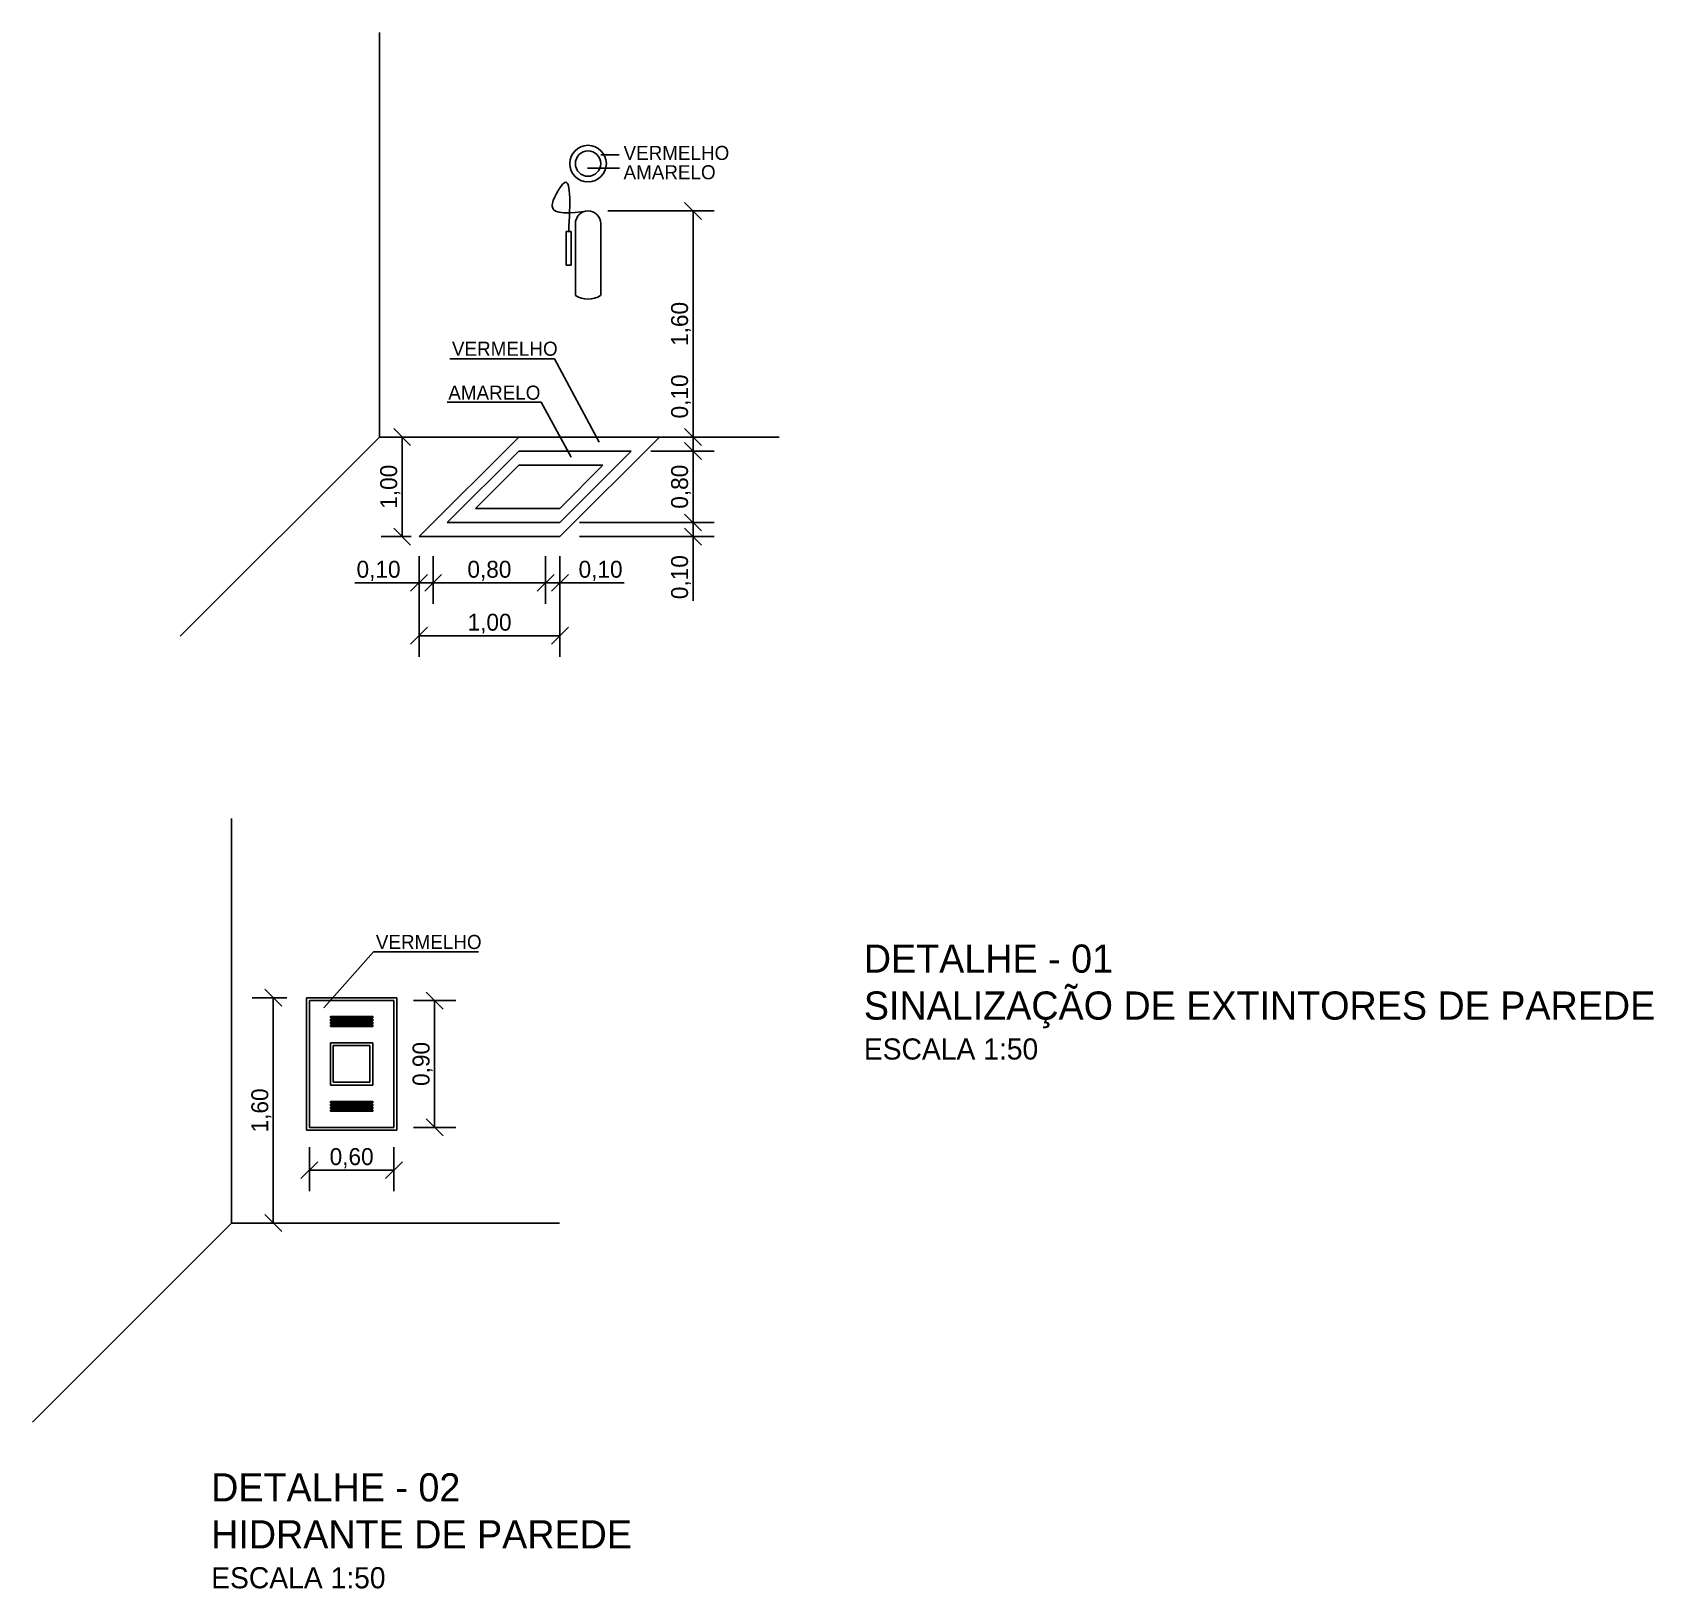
# Model space of a CAD drawing. Header units: millimetres. Extents: x 952 to 2017, y 419 to 1447.
# Drawn here: x 1034.2 to 1045.71, y 451.14 to 462.19 of the extents above; entities that cross this region are included whole.
import ezdxf

# ---------------------------------------------------------------- set-up
doc = ezdxf.new("R2010")
doc.units = ezdxf.units.MM
doc.header["$PDMODE"] = 34
doc.layers.get('0').update_dxf_attribs({"color": 5})
for name, color, linetype in [('INCENDIO', 1, 'Continuous'), ('pena01', 1, 'Continuous'), ('pena02', 2, 'Continuous')]:
    doc.layers.add(name, color=color, linetype=linetype)
doc.styles.get("Standard").update_dxf_attribs({"font": 'ERASLGHT.TTF'})
doc.dimstyles.new('ISO-25', dxfattribs={"dimtxt": 0.12, "dimasz": 0.12, "dimexe": 0.15, "dimexo": 0.14, "dimgap": 0.015, "dimtad": 1, "dimzin": 1, "dimtxsty": 'Standard', "dimblk": 'OBLIQUE', "dimcen": 0.15, "dimdle": 0.0005, "dimclrd": 1, "dimclre": 1, "dimclrt": 2, "dimadec": 0, "dimazin": 0, "dimtfac": 1, "dimtmove": 0, "dimatfit": 3, "dimldrblk": 'OBLIQUE', "dimfxl": 1, "dimarcsym": 0})

msp = doc.modelspace()

# ---------------------------------------------------------------- texts
at = {"layer": 'INCENDIO', "char_height": 0.12, "width": 2.84643, "attachment_point": 1}
for s, insert in [('{\\H0.8333x;VERMELHO}', (1038.396, 461.381)), ('{\\H0.8333x;AMARELO}', (1038.396, 461.244)), ('{\\H0.8333x;VERMELHO}', (1037.178, 459.991)), ('{\\H0.8333x;AMARELO}', (1037.152, 459.679)), ('{\\H0.8333x;VERMELHO}', (1036.638, 455.779))]:
    msp.add_mtext(s, dxfattribs=dict(at, insert=insert))
at = {"layer": 'pena02', "char_height": 0.12, "attachment_point": 5, "rotation": 90}
for s, insert in [('1,00', (1036.74, 458.961)), ('0,80', (1038.805, 458.961))]:
    msp.add_mtext(s, dxfattribs=dict(at, insert=insert))
at = {"layer": 'pena02', "char_height": 0.2, "width": 11.6204, "attachment_point": 1}
for s, insert in [('{\\fEras Demi ITC|b0|i0|c0|p34;DETALHE - 01\\PSINALIZAÇÃO DE EXTINTORES DE PAREDE\\P\\H0.75x;ESCALA 1:50}', (1040.102, 455.711)), ('{\\fEras Demi ITC|b0|i0|c0|p34;DETALHE - 02\\PHIDRANTE DE PAREDE\\P\\H0.75x;ESCALA 1:50\\H1.333x; }', (1035.469, 451.957))]:
    msp.add_mtext(s, dxfattribs=dict(at, insert=insert))

# ---------------------------------------------------------------- blocks, each defined once
blk = doc.blocks.new('_Oblique')
at = {"color": 0, "linetype": 'ByBlock', "lineweight": -2}
blk.add_line((-0.5, -0.5), (0.5, 0.5), dxfattribs=at)
blk = doc.blocks.new('*D1')
at = {"color": 1, "lineweight": -2}
for p, q in [((1036.945, 458.467), (1036.945, 457.753)), ((1037.945, 458.467), (1037.945, 457.753)), ((1037.945, 457.903), (1036.944, 457.903))]:
    blk.add_line(p, q, dxfattribs=at)
at = {"layer": 'Defpoints', "color": 0}
for p in [(1036.945, 458.607), (1037.945, 458.607), (1036.945, 457.903)]:
    blk.add_point(p, dxfattribs=at)
at = {"color": 1, "lineweight": -2, "xscale": 0.12, "yscale": 0.12, "zscale": 0.12, "rotation": 180}
blk.add_blockref('_Oblique', (1036.945, 457.903), dxfattribs=at)
at = {"color": 1, "lineweight": -2, "xscale": 0.12, "yscale": 0.12, "zscale": 0.12}
blk.add_blockref('_Oblique', (1037.945, 457.903), dxfattribs=at)
at = {"color": 2, "insert": (1037.445, 457.988), "char_height": 0.12, "attachment_point": 5}
blk.add_mtext('1,00', dxfattribs=at)
blk = doc.blocks.new('*D2')
at = {"color": 1, "lineweight": -2}
for p, q in [((1037.045, 458.467), (1037.045, 458.129)), ((1037.843, 458.467), (1037.843, 458.129)), ((1037.044, 458.279), (1037.843, 458.279))]:
    blk.add_line(p, q, dxfattribs=at)
at = {"layer": 'Defpoints', "color": 0}
for p in [(1037.045, 458.607), (1037.843, 458.607), (1037.843, 458.279)]:
    blk.add_point(p, dxfattribs=at)
at = {"color": 1, "lineweight": -2, "xscale": 0.12, "yscale": 0.12, "zscale": 0.12, "rotation": 180}
blk.add_blockref('_Oblique', (1037.045, 458.279), dxfattribs=at)
at = {"color": 1, "lineweight": -2, "xscale": 0.12, "yscale": 0.12, "zscale": 0.12}
blk.add_blockref('_Oblique', (1037.843, 458.279), dxfattribs=at)
at = {"color": 2, "insert": (1037.444, 458.364), "char_height": 0.12, "attachment_point": 5}
blk.add_mtext('0,80', dxfattribs=at)
blk = doc.blocks.new('*D3')
at = {"color": 1, "lineweight": -2}
for p, q in [((1037.843, 458.467), (1037.843, 458.129)), ((1037.945, 458.467), (1037.945, 458.129)), ((1037.842, 458.279), (1037.945, 458.279)), ((1037.945, 458.279), (1038.401, 458.279))]:
    blk.add_line(p, q, dxfattribs=at)
at = {"layer": 'Defpoints', "color": 0}
for p in [(1037.843, 458.607), (1037.945, 458.607), (1037.945, 458.279)]:
    blk.add_point(p, dxfattribs=at)
at = {"color": 1, "lineweight": -2, "xscale": 0.12, "yscale": 0.12, "zscale": 0.12, "rotation": 180}
blk.add_blockref('_Oblique', (1037.843, 458.279), dxfattribs=at)
at = {"color": 1, "lineweight": -2, "xscale": 0.12, "yscale": 0.12, "zscale": 0.12}
blk.add_blockref('_Oblique', (1037.945, 458.279), dxfattribs=at)
at = {"color": 2, "insert": (1038.233, 458.364), "char_height": 0.12, "attachment_point": 5}
blk.add_mtext('0,10', dxfattribs=at)
blk = doc.blocks.new('*D4')
at = {"color": 1, "lineweight": -2}
for p, q in [((1036.945, 458.467), (1036.945, 458.129)), ((1037.045, 458.467), (1037.045, 458.129)), ((1036.945, 458.279), (1036.489, 458.279)), ((1037.045, 458.279), (1036.945, 458.279))]:
    blk.add_line(p, q, dxfattribs=at)
at = {"layer": 'Defpoints', "color": 0}
for p in [(1036.945, 458.607), (1037.045, 458.607), (1036.945, 458.279)]:
    blk.add_point(p, dxfattribs=at)
at = {"color": 1, "lineweight": -2, "xscale": 0.12, "yscale": 0.12, "zscale": 0.12, "rotation": 180}
blk.add_blockref('_Oblique', (1036.945, 458.279), dxfattribs=at)
at = {"color": 1, "lineweight": -2, "xscale": 0.12, "yscale": 0.12, "zscale": 0.12}
blk.add_blockref('_Oblique', (1037.045, 458.279), dxfattribs=at)
at = {"color": 2, "insert": (1036.657, 458.364), "char_height": 0.12, "attachment_point": 5}
blk.add_mtext('0,10', dxfattribs=at)
blk = doc.blocks.new('*D5')
at = {"color": 1, "lineweight": -2}
for p, q in [((1038.89, 459.314), (1038.89, 459.77)), ((1038.59, 459.314), (1039.04, 459.314)), ((1038.89, 459.214), (1038.89, 459.314)), ((1038.59, 459.214), (1039.04, 459.214))]:
    blk.add_line(p, q, dxfattribs=at)
at = {"layer": 'Defpoints', "color": 0}
for p in [(1038.45, 459.314), (1038.89, 459.314), (1038.45, 459.214)]:
    blk.add_point(p, dxfattribs=at)
at = {"color": 1, "lineweight": -2, "xscale": 0.12, "yscale": 0.12, "zscale": 0.12}
for p, rotation in [((1038.89, 459.314), 90), ((1038.89, 459.214), 270)]:
    blk.add_blockref('_Oblique', p, dxfattribs=dict(at, rotation=rotation))
at = {"color": 2, "insert": (1038.805, 459.602), "char_height": 0.12, "attachment_point": 5, "rotation": 90}
blk.add_mtext('0,10', dxfattribs=at)
blk = doc.blocks.new('*D6')
at = {"color": 1, "lineweight": -2}
for p, q in [((1038.083, 458.707), (1039.04, 458.707)), ((1038.89, 458.708), (1038.89, 458.607)), ((1038.083, 458.607), (1039.04, 458.607)), ((1038.89, 458.607), (1038.89, 458.151))]:
    blk.add_line(p, q, dxfattribs=at)
at = {"layer": 'Defpoints', "color": 0}
for p in [(1037.943, 458.707), (1037.943, 458.607), (1038.89, 458.607)]:
    blk.add_point(p, dxfattribs=at)
at = {"color": 1, "lineweight": -2, "xscale": 0.12, "yscale": 0.12, "zscale": 0.12}
for p, rotation in [((1038.89, 458.707), 90), ((1038.89, 458.607), 270)]:
    blk.add_blockref('_Oblique', p, dxfattribs=dict(at, rotation=rotation))
at = {"color": 2, "insert": (1038.805, 458.319), "char_height": 0.12, "attachment_point": 5, "rotation": 90}
blk.add_mtext('0,10', dxfattribs=at)
blk = doc.blocks.new('*D8')
at = {"color": 1, "lineweight": -2}
for p, q in [((1038.284, 460.919), (1039.04, 460.919)), ((1038.89, 460.919), (1038.89, 459.314)), ((1038.343, 459.314), (1039.04, 459.314))]:
    blk.add_line(p, q, dxfattribs=at)
at = {"layer": 'Defpoints', "color": 0}
for p in [(1038.144, 460.919), (1038.203, 459.314), (1038.89, 459.314)]:
    blk.add_point(p, dxfattribs=at)
at = {"color": 1, "lineweight": -2, "xscale": 0.12, "yscale": 0.12, "zscale": 0.12}
for p, rotation in [((1038.89, 460.919), 90), ((1038.89, 459.314), 270)]:
    blk.add_blockref('_Oblique', p, dxfattribs=dict(at, rotation=rotation))
at = {"color": 2, "insert": (1038.805, 460.117), "char_height": 0.12, "attachment_point": 5, "rotation": 90}
blk.add_mtext('1,60', dxfattribs=at)
blk = doc.blocks.new('*D9')
at = {"color": 1, "lineweight": -2}
for p, q in [((1036.906, 455.313), (1037.205, 455.313)), ((1037.055, 455.314), (1037.055, 454.413)), ((1036.906, 454.413), (1037.205, 454.413))]:
    blk.add_line(p, q, dxfattribs=at)
at = {"layer": 'Defpoints', "color": 0}
for p in [(1036.766, 455.313), (1036.766, 454.413), (1037.055, 454.413)]:
    blk.add_point(p, dxfattribs=at)
at = {"color": 1, "lineweight": -2, "xscale": 0.12, "yscale": 0.12, "zscale": 0.12}
for p, rotation in [((1037.055, 455.313), 90), ((1037.055, 454.413), 270)]:
    blk.add_blockref('_Oblique', p, dxfattribs=dict(at, rotation=rotation))
at = {"color": 2, "insert": (1036.97, 454.863), "char_height": 0.12, "attachment_point": 5, "rotation": 90}
blk.add_mtext('0,90', dxfattribs=at)
blk = doc.blocks.new('*D10')
at = {"color": 1, "lineweight": -2}
for p, q in [((1036.166, 454.273), (1036.166, 453.959)), ((1036.766, 454.273), (1036.766, 453.959)), ((1036.166, 454.109), (1036.767, 454.109))]:
    blk.add_line(p, q, dxfattribs=at)
at = {"layer": 'Defpoints', "color": 0}
for p in [(1036.166, 454.413), (1036.766, 454.413), (1036.766, 454.109)]:
    blk.add_point(p, dxfattribs=at)
at = {"color": 1, "lineweight": -2, "xscale": 0.12, "yscale": 0.12, "zscale": 0.12, "rotation": 180}
blk.add_blockref('_Oblique', (1036.166, 454.109), dxfattribs=at)
at = {"color": 1, "lineweight": -2, "xscale": 0.12, "yscale": 0.12, "zscale": 0.12}
blk.add_blockref('_Oblique', (1036.766, 454.109), dxfattribs=at)
at = {"color": 2, "insert": (1036.466, 454.194), "char_height": 0.12, "attachment_point": 5}
blk.add_mtext('0,60', dxfattribs=at)
blk = doc.blocks.new('*D11')
at = {"color": 1, "lineweight": -2}
for p, q in [((1036.006, 455.333), (1035.76, 455.333)), ((1035.91, 455.334), (1035.91, 453.733)), ((1036.006, 453.733), (1035.76, 453.733))]:
    blk.add_line(p, q, dxfattribs=at)
at = {"layer": 'Defpoints', "color": 0}
for p in [(1036.146, 455.333), (1035.91, 453.733), (1036.146, 453.733)]:
    blk.add_point(p, dxfattribs=at)
at = {"color": 1, "lineweight": -2, "xscale": 0.12, "yscale": 0.12, "zscale": 0.12}
for p, rotation in [((1035.91, 455.333), 90), ((1035.91, 453.733), 270)]:
    blk.add_blockref('_Oblique', p, dxfattribs=dict(at, rotation=rotation))
at = {"color": 2, "insert": (1035.825, 454.533), "char_height": 0.12, "attachment_point": 5, "rotation": 90}
blk.add_mtext('1,60', dxfattribs=at)

# ---------------------------------------------------------------- dimensions: what is measured, and where the dimension line sits
for base, p1, p2, picture, middle in [((1038.8896, 459.3144), (1038.1441, 460.9188), (1038.2028, 459.3144), '*D8', (1038.8048, 460.1166)), ((1035.91, 453.733), (1036.146, 455.333), (1036.146, 453.733), '*D11', (1035.825, 454.533)), ((1037.055, 454.413), (1036.766, 455.313), (1036.766, 454.413), '*D9', (1036.97, 454.863))]:
    dim = msp.add_linear_dim(base=base, p1=p1, p2=p2, angle=90, dimstyle='ISO-25')
    dim.commit()
    dim.dimension.update_dxf_attribs({"geometry": picture, "text_midpoint": middle})
for p1, p2, distance, picture, middle in [((1038.45, 459.214), (1038.45, 459.314), -0.44, '*D5', (1038.805, 459.602)), ((1037.943, 458.707), (1037.943, 458.607), 0.947, '*D6', (1038.805, 458.319))]:
    dim = msp.add_aligned_dim(p1=p1, p2=p2, distance=distance, dimstyle='ISO-25')
    dim.commit()
    dim.dimension.update_dxf_attribs({"geometry": picture, "text_midpoint": middle})
for base, p1, p2, picture, middle in [((1036.945, 458.279), (1037.045, 458.607), (1036.945, 458.607), '*D4', (1036.657, 458.364)), ((1036.945, 457.903), (1037.945, 458.607), (1036.945, 458.607), '*D1', (1037.445, 457.988)), ((1037.843, 458.279), (1037.045, 458.607), (1037.843, 458.607), '*D2', (1037.444, 458.364)), ((1037.945, 458.279), (1037.843, 458.607), (1037.945, 458.607), '*D3', (1038.233, 458.364)), ((1036.766, 454.109), (1036.166, 454.413), (1036.766, 454.413), '*D10', (1036.466, 454.194))]:
    dim = msp.add_linear_dim(base=base, p1=p1, p2=p2, dimstyle='ISO-25')
    dim.commit()
    dim.dimension.update_dxf_attribs({"geometry": picture, "text_midpoint": middle})

# ---------------------------------------------------------------- linework, layer by layer
for p, q in [((1038.59, 459.214), (1039.04, 459.214)), ((1038.083, 458.707), (1039.04, 458.707))]:
    msp.add_line(p, q)
at = {"layer": 'INCENDIO'}
for p, q in [((1036.664, 462.187), (1036.664, 459.314)), ((1038.235, 461.318), (1038.366, 461.318)), ((1038.141, 461.222), (1038.368, 461.222)), ((1038.054, 460.319), (1038.054, 460.829)), ((1038.234, 460.319), (1038.234, 460.829)), ((1037.163, 459.87), (1037.907, 459.87)), ((1037.907, 459.87), (1038.222, 459.277)), ((1037.144, 459.562), (1037.812, 459.562)), ((1037.812, 459.562), (1038.025, 459.171)), ((1036.664, 459.314), (1035.249, 457.9)), ((1036.664, 459.314), (1039.5, 459.314)), ((1037.512, 459.314), (1036.668, 459.314)), ((1037.512, 459.314), (1036.675, 459.314)), ((1037.652, 459.314), (1036.945, 458.607)), ((1037.652, 459.314), (1037.752, 459.314)), ((1038.652, 459.314), (1037.945, 458.607)), ((1038.652, 459.314), (1038.552, 459.314)), ((1037.652, 459.214), (1037.145, 458.707)), ((1037.652, 459.214), (1038.45, 459.214)), ((1038.45, 459.214), (1037.943, 458.707)), ((1037.652, 459.114), (1037.345, 458.807)), ((1037.652, 459.114), (1038.25, 459.114)), ((1038.25, 459.114), (1037.943, 458.807)), ((1037.943, 458.707), (1037.145, 458.707)), ((1037.943, 458.807), (1037.345, 458.807)), ((1037.945, 458.607), (1036.945, 458.607)), ((1035.614, 456.605), (1035.614, 453.733)), ((1036.622, 455.658), (1036.268, 455.261)), ((1036.622, 455.658), (1037.367, 455.658)), ((1036.146, 454.393), (1036.146, 455.333)), ((1036.146, 455.333), (1036.786, 455.333)), ((1036.166, 455.313), (1036.766, 455.313)), ((1036.166, 454.413), (1036.166, 455.313)), ((1036.766, 455.313), (1036.766, 454.413)), ((1036.786, 455.333), (1036.786, 454.393)), ((1036.316, 455.013), (1036.316, 454.713)), ((1036.316, 455.013), (1036.616, 455.013)), ((1036.336, 454.993), (1036.336, 454.733)), ((1036.336, 454.993), (1036.596, 454.993)), ((1036.596, 454.993), (1036.596, 454.733)), ((1036.616, 455.013), (1036.616, 454.713)), ((1036.316, 454.713), (1036.616, 454.713)), ((1036.336, 454.733), (1036.596, 454.733)), ((1036.786, 454.393), (1036.146, 454.393)), ((1036.766, 454.413), (1036.166, 454.413)), ((1035.614, 453.733), (1034.2, 452.319)), ((1035.614, 453.733), (1037.941, 453.733))]:
    msp.add_line(p, q, dxfattribs=at)
for points in [[(1038.024, 460.772), (1037.989, 460.772), (1037.989, 460.535), (1038.024, 460.535)], [(1036.316, 455.19), (1036.616, 455.19), (1036.616, 455.2), (1036.316, 455.2)], [(1036.316, 455.17), (1036.616, 455.17), (1036.616, 455.18), (1036.316, 455.18)], [(1036.316, 455.15), (1036.616, 455.15), (1036.616, 455.16), (1036.316, 455.16)], [(1036.316, 455.13), (1036.616, 455.13), (1036.616, 455.14), (1036.316, 455.14)], [(1036.316, 454.597), (1036.616, 454.597), (1036.616, 454.587), (1036.316, 454.587)], [(1036.316, 454.577), (1036.616, 454.577), (1036.616, 454.567), (1036.316, 454.567)], [(1036.316, 454.557), (1036.616, 454.557), (1036.616, 454.547), (1036.316, 454.547)], [(1036.316, 454.537), (1036.616, 454.537), (1036.616, 454.527), (1036.316, 454.527)]]:
    msp.add_lwpolyline(points, close=True, dxfattribs=at)
for radius in [0.13, 0.09]:
    msp.add_circle((1038.144, 461.255), radius, dxfattribs=at)
for centre, radius, start, end in [((1038.144, 460.829), 0.09, 0, 180), ((1038.144, 460.461), 0.168, 237.7115, 302.2885)]:
    msp.add_arc(centre, radius, start, end, dxfattribs=at)
msp.add_spline([(1038.144, 460.919), (1037.889, 460.952), (1037.922, 461.046), (1037.969, 461.114), (1038.007, 460.774)], degree=3, dxfattribs=at)
at = {"layer": 'pena01'}
for p, q in [((1036.825, 459.315), (1036.825, 458.607)), ((1038.59, 459.214), (1039.04, 459.214)), ((1038.89, 459.215), (1038.89, 458.707)), ((1038.083, 458.707), (1039.04, 458.707)), ((1036.889, 458.607), (1036.675, 458.607))]:
    msp.add_line(p, q, dxfattribs=at)

# ---------------------------------------------------------------- block references
at = {"layer": 'pena01', "xscale": 0.12, "yscale": 0.12, "zscale": 0.12}
for p, rotation in [((1036.825, 459.314), 90), ((1038.89, 458.707), 270), ((1036.825, 458.607), 270)]:
    msp.add_blockref('_Oblique', p, dxfattribs=dict(at, rotation=rotation))

msp.set_redraw_order([(e.dxf.handle, doc.entitydb.next_handle()) for e in msp.query("TEXT MTEXT ATTDEF DIMENSION ARC_DIMENSION")])  # texts and dimensions are drawn at this point

doc.saveas('drawing.dxf')
